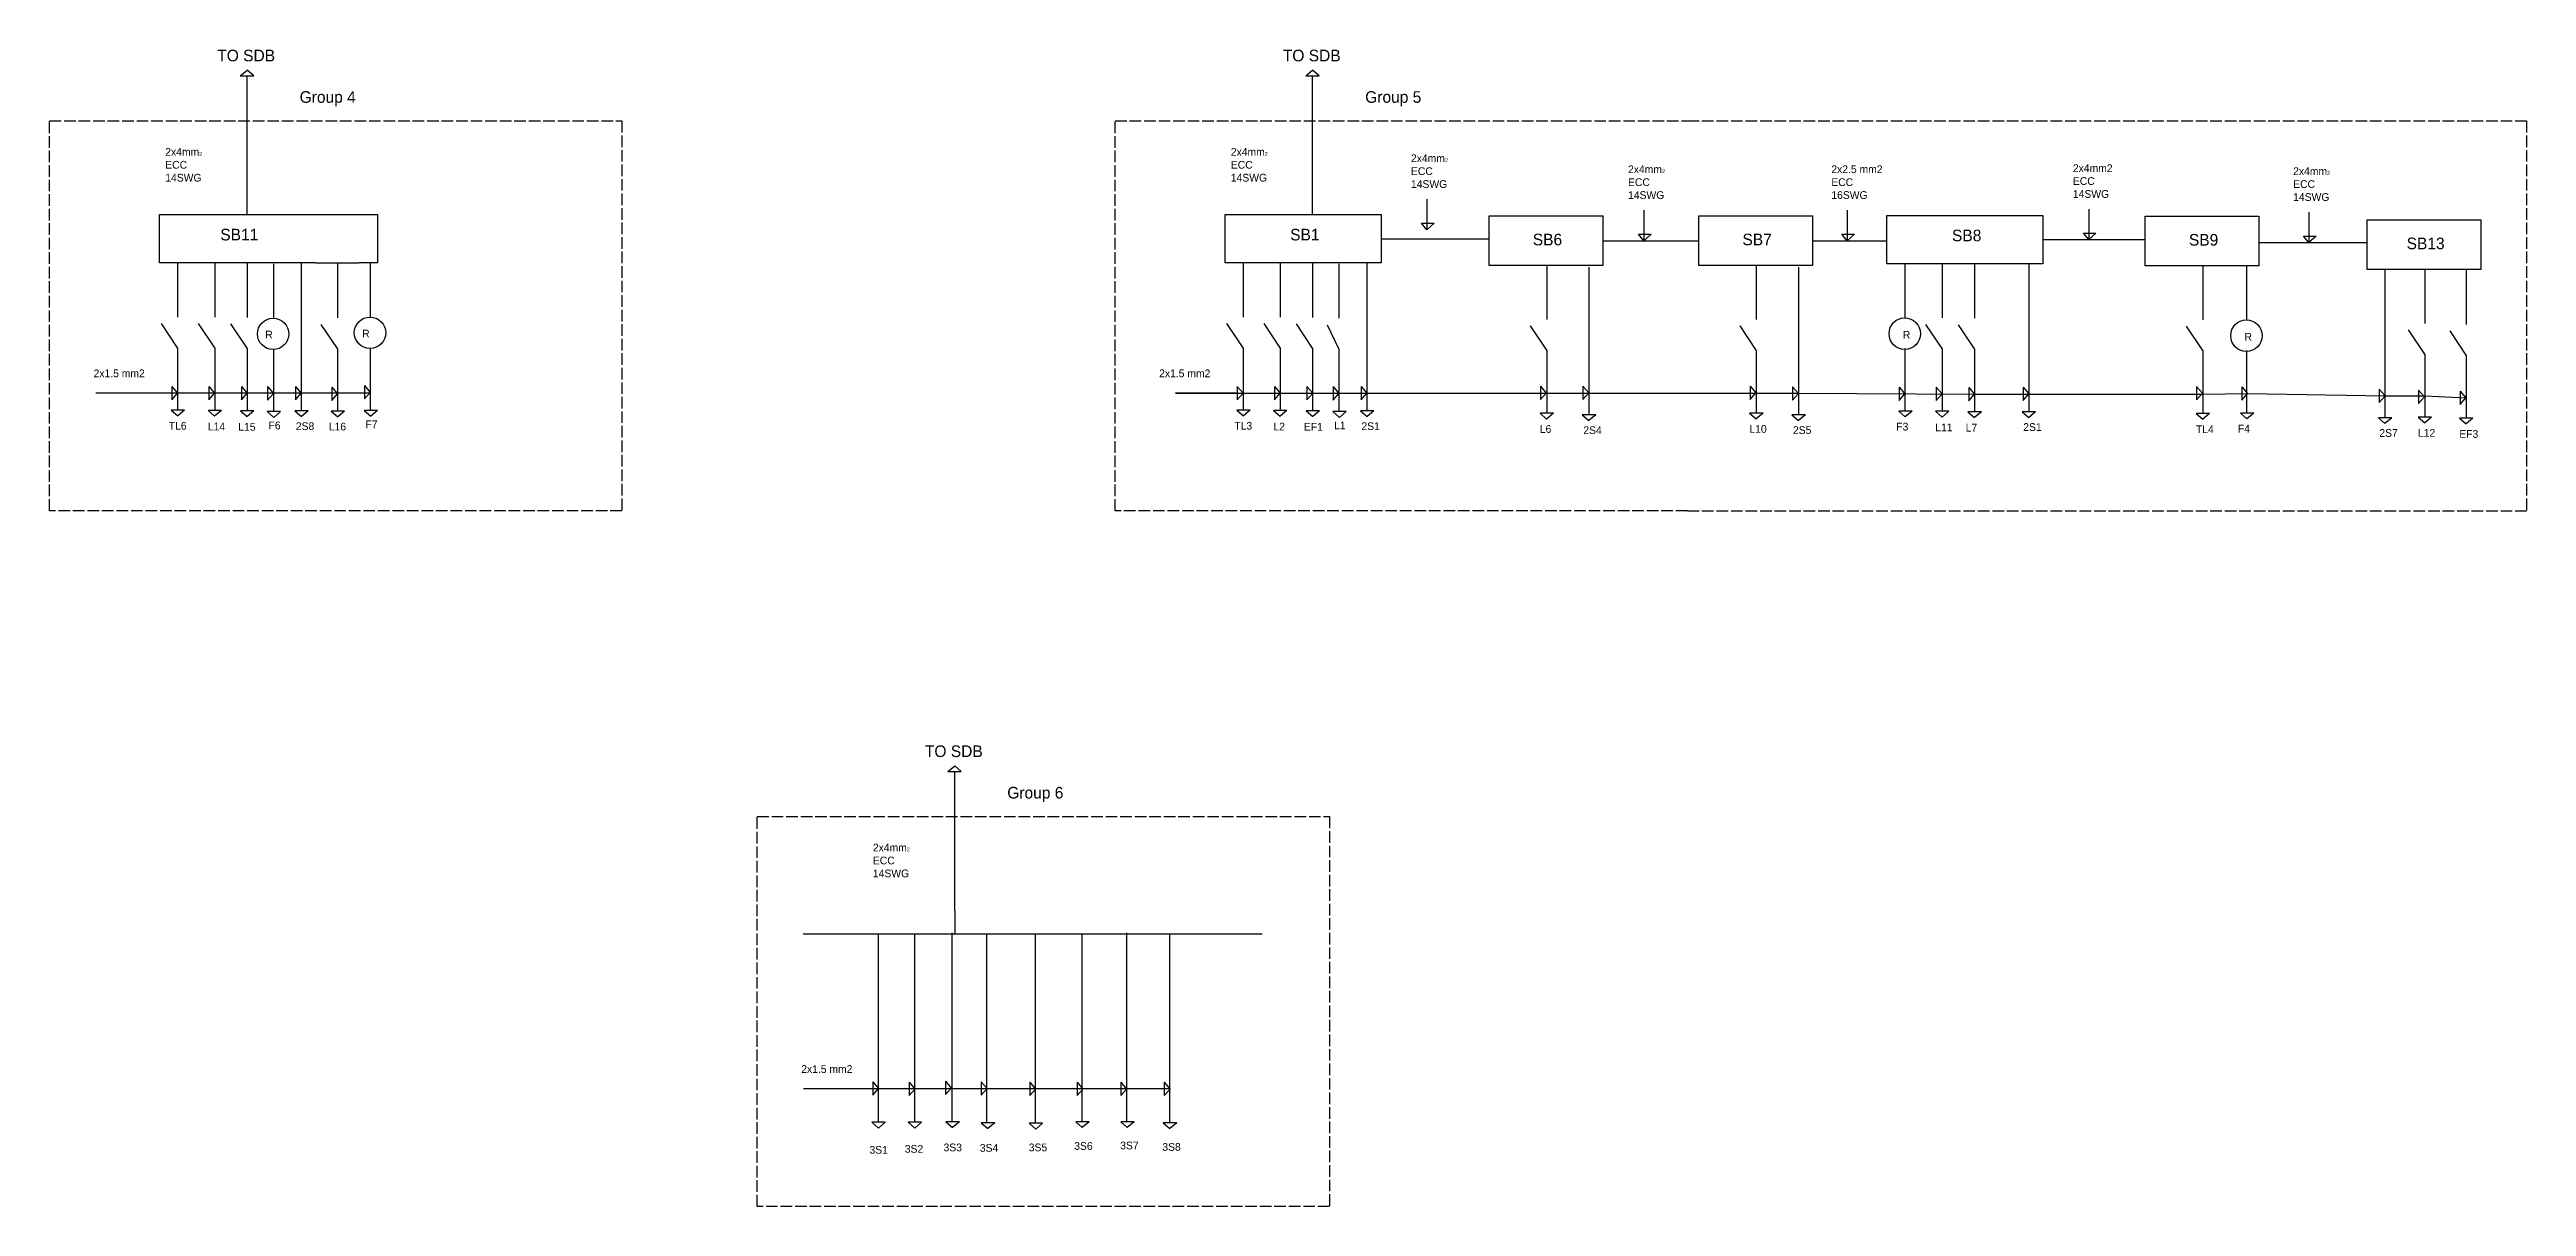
# Model space of a CAD drawing. Header units: inches. Extents: x -314 to 8022, y -1040 to 1104.
# Drawn here: x 5464 to 8022, y -1040 to 155 of the extents above; entities that cross this region are included whole.
import ezdxf

# ---------------------------------------------------------------- set-up
doc = ezdxf.new("R2010")
doc.units = ezdxf.units.IN
doc.header["$MEASUREMENT"] = 0
doc.linetypes.add('ACAD_ISO02W100', pattern=[15, 12, -3])

msp = doc.modelspace()

# ---------------------------------------------------------------- texts
at = {"width": 90.7986}
for s, insert, char_height, attachment_point in [('TO SDB', (5666.71, 148.84), 12, 5), ('TO SDB', (6767.33, 148.84), 12, 5), ('Group 4', (5750.91, 104.26), 12, 5), ('Group 5', (6851.52, 104.26), 12, 5), ('2x4mm{\\H0.5x;2\\P}ECC\\P14SWG', (5583.12, 53.38), 8, 1), ('2x4mm{\\H0.5x;2\\P}ECC\\P14SWG', (6683.74, 53.38), 8, 1), ('2x4mm{\\H0.5x;2\\P}ECC\\P14SWG', (6869.8, 46.79), 8, 1), ('2x4mm{\\H0.5x;2\\P}ECC\\P14SWG', (7094, 35.4), 8, 1), ('2x2.5 mm2{\\H0.5x;\\P}ECC\\P16SWG', (7304, 35.45), 8, 1), ('2x4mm2{\\H0.5x;\\P}ECC\\P14SWG', (7553.5, 36.57), 8, 1), ('2x4mm{\\H0.5x;2\\P}ECC\\P14SWG', (7781, 33.44), 8, 1), ('SB11', (5659.58, -36.17), 12, 5), ('SB1', (6760.2, -36.17), 12, 5), ('SB6', (7010.81, -41.24), 12, 5), ('SB7', (7227.34, -41.19), 12, 5), ('SB8', (7443.82, -37.05), 12, 5), ('SB9', (7688.51, -41.52), 12, 5), ('SB13', (7917.84, -45.25), 12, 5), ('R', (5686.41, -135.39), 8, 1), ('R', (5786.51, -134.27), 8, 1), ('R', (7377.89, -135.62), 8, 1), ('R', (7730.78, -137.68), 8, 1), ('2x1.5 mm2', (5509.08, -175.4), 8, 1), ('2x1.5 mm2', (6609.7, -175.4), 8, 1), ('TL6', (5586.78, -229.56), 8, 1), ('F6', (5689.8, -229.17), 8, 1), ('2S8', (5718, -229.99), 8, 1), ('F7', (5789.9, -228.06), 8, 1), ('TL3', (6687.4, -229.56), 8, 1), ('L1', (6790.42, -229.17), 8, 1), ('2S1', (6818.62, -229.99), 8, 1), ('L14', (5627.09, -230.39), 8, 1), ('L15', (5658.53, -230.62), 8, 1), ('L16', (5752.01, -230.42), 8, 1), ('L2', (6727.71, -230.39), 8, 1), ('EF1', (6759.15, -230.62), 8, 1), ('L6', (7002.87, -232.86), 8, 1), ('2S4', (7047.83, -234.11), 8, 1), ('L10', (7219.39, -232.81), 8, 1), ('2S5', (7264.36, -234.06), 8, 1), ('F3', (7371.03, -230.44), 8, 1), ('L11', (7411.34, -231.26), 8, 1), ('L7', (7442.77, -231.5), 8, 1), ('2S1', (7502.24, -230.87), 8, 1), ('TL4', (7680.56, -233.14), 8, 1), ('F4', (7723.92, -232.5), 8, 1), ('2S7', (7870.03, -237), 8, 1), ('L12', (7909.89, -236.87), 8, 1), ('EF3', (7952.65, -238), 8, 1), ('TO SDB', (6397.62, -569.82), 12, 5), ('Group 6', (6481.81, -614.4), 12, 5), ('2x4mm{\\H0.5x;2\\P}ECC\\P14SWG', (6314.03, -665.28), 8, 1), ('2x1.5 mm2', (6239.99, -894.06), 8, 1), ('3S1', (6310.5, -977.5), 8, 1), ('3S2', (6347, -976.5), 8, 1), ('3S3', (6387, -975), 8, 1), ('3S4', (6424.5, -975.5), 8, 1), ('3S5', (6475, -975), 8, 1), ('3S6', (6522, -973.5), 8, 1), ('3S7', (6569.5, -973), 8, 1), ('3S8', (6613, -974.5), 8, 1)]:
    msp.add_mtext(s, dxfattribs=dict(at, insert=insert, char_height=char_height, attachment_point=attachment_point))

# ---------------------------------------------------------------- linework, layer by layer
for p, q in [((5660.64, 127.87), (5667.65, 133.84)), ((5674.47, 127.87), (5667.65, 133.84)), ((6761.26, 127.87), (6768.27, 133.84)), ((6775.09, 127.87), (6768.27, 133.84)), ((5660.64, 127.87), (5674.47, 127.87)), ((5667.66, -15.47), (5667.66, 127.82)), ((6761.26, 127.87), (6775.09, 127.87)), ((6768.27, -15.47), (6768.27, 127.82)), ((6886.19, 0.59), (6886.19, -31.03)), ((5577.14, -15.47), (5738.35, -15.47)), ((5577.14, -65.27), (5577.14, -15.47)), ((5738.35, -15.47), (5774.4, -15.47)), ((5774.4, -15.47), (5802.22, -15.47)), ((5802.22, -15.47), (5802.22, -65.2)), ((6886.19, -31.03), (6880.6, -24.33)), ((6880.6, -24.33), (6893.64, -24.33)), ((6893.64, -24.33), (6886.19, -31.03)), ((7110.38, -10.8), (7110.38, -42.42)), ((7320.38, -10.75), (7320.38, -42.37)), ((7569.88, -9.63), (7569.88, -41.25)), ((7797.38, -12.76), (7797.38, -44.38)), ((6838.97, -40.37), (6950.59, -40.37)), ((7067.98, -42.42), (7167.11, -42.42)), ((7110.38, -42.42), (7104.8, -35.72)), ((7104.8, -35.72), (7117.83, -35.72)), ((7117.83, -35.72), (7110.38, -42.42)), ((7284.5, -42.37), (7361.38, -42.37)), ((7320.38, -42.37), (7314.8, -35.68)), ((7314.8, -35.68), (7327.83, -35.68)), ((7327.83, -35.68), (7320.38, -42.37)), ((7522.6, -41.25), (7628.29, -41.25)), ((7569.88, -41.25), (7564.3, -34.55)), ((7564.3, -34.55), (7577.33, -34.55)), ((7577.33, -34.55), (7569.88, -41.25)), ((7746, -44.38), (7857.62, -44.38)), ((7797.38, -44.38), (7791.8, -37.68)), ((7791.8, -37.68), (7804.83, -37.68)), ((7804.83, -37.68), (7797.38, -44.38)), ((5738.35, -65.27), (5577.14, -65.27)), ((5595.8, -65.27), (5595.8, -121.27)), ((5634.23, -65.27), (5634.23, -121.27)), ((5667.66, -65.55), (5667.66, -121.55)), ((5694.8, -66.38), (5694.8, -122.38)), ((5723.6, -65.55), (5723.6, -121.55)), ((5738.35, -65.27), (5782.99, -65.27)), ((5761.03, -66.13), (5761.03, -122.13)), ((5802.22, -65.2), (5782.99, -65.27)), ((5794.9, -65.26), (5794.9, -121.26)), ((6696.42, -65.27), (6696.42, -121.27)), ((6734.84, -65.27), (6734.84, -121.27)), ((6768.27, -65.55), (6768.27, -121.55)), ((6795.42, -66.38), (6795.42, -122.38)), ((6824.21, -65.55), (6824.21, -121.55)), ((7010, -67.74), (7010, -123.74)), ((7053.43, -69.68), (7053.43, -125.68)), ((7226.52, -67.7), (7226.52, -123.7)), ((7269.95, -69.63), (7269.95, -125.63)), ((7380.05, -66.15), (7380.05, -122.15)), ((7418.47, -66.15), (7418.47, -122.15)), ((7451.9, -66.43), (7451.9, -122.43)), ((7507.84, -66.43), (7507.84, -122.43)), ((7687.7, -68.03), (7687.7, -124.03)), ((7732.94, -68.21), (7732.94, -124.21)), ((7875.62, -72.56), (7875.62, -128.56)), ((7917.03, -71.75), (7917.03, -127.75)), ((7959.78, -72.89), (7959.78, -128.89)), ((5723.6, -121.55), (5723.6, -153.27)), ((6824.21, -121.55), (6824.21, -153.27)), ((7053.43, -125.68), (7053.43, -157.39)), ((7269.95, -125.63), (7269.95, -157.34)), ((7507.84, -122.43), (7507.84, -154.15)), ((5595.8, -152.98), (5579.1, -127.95)), ((5595.8, -152.98), (5595.8, -217.24)), ((5634.23, -152.98), (5617.52, -127.95)), ((5634.23, -152.98), (5634.23, -217.24)), ((5667.66, -153.27), (5650.95, -128.23)), ((5667.66, -153.27), (5667.66, -217.53)), ((5723.6, -153.27), (5723.6, -217.53)), ((5761.03, -153.84), (5744.32, -128.8)), ((5794.9, -152.98), (5794.9, -217.24)), ((6696.42, -152.98), (6679.71, -127.95)), ((6696.42, -152.98), (6696.42, -217.24)), ((6734.84, -152.98), (6718.14, -127.95)), ((6734.84, -152.98), (6734.84, -217.24)), ((6768.27, -153.27), (6751.57, -128.23)), ((6768.27, -153.27), (6768.27, -217.53)), ((6795.42, -154.09), (6783.53, -129.68)), ((6824.21, -153.27), (6824.21, -217.53)), ((7010, -155.46), (6993.29, -130.42)), ((7226.52, -155.41), (7209.81, -130.37)), ((7418.47, -153.86), (7401.76, -128.83)), ((7451.9, -154.15), (7435.19, -129.11)), ((7687.7, -155.74), (7670.99, -130.7)), ((7875.62, -128.56), (7875.62, -160.28)), ((7917.03, -159.47), (7900.32, -134.43)), ((7959.78, -160.6), (7943.07, -135.56)), ((5694.8, -154.09), (5694.8, -218.35)), ((5761.03, -153.84), (5761.03, -218.1)), ((6795.42, -154.09), (6795.42, -218.35)), ((7010, -155.46), (7010, -219.72)), ((7053.43, -157.39), (7053.43, -221.65)), ((7226.52, -155.41), (7226.52, -219.67)), ((7269.95, -157.34), (7269.95, -221.6)), ((7380.05, -153.86), (7380.05, -218.12)), ((7418.47, -153.86), (7418.47, -218.12)), ((7451.9, -154.15), (7451.9, -218.41)), ((7507.84, -154.15), (7507.84, -218.41)), ((7687.7, -155.74), (7687.7, -220)), ((7732.94, -155.92), (7732.94, -220.18)), ((7875.62, -160.28), (7875.62, -224.54)), ((7917.03, -159.47), (7917.03, -223.72)), ((7959.78, -160.6), (7959.78, -224.86)), ((5511.47, -199.56), (5794.9, -199.56)), ((5589.83, -192.81), (5595.8, -199.83)), ((5589.83, -192.81), (5589.83, -206.64)), ((5589.83, -206.64), (5595.8, -199.83)), ((5628.12, -192.81), (5634.09, -199.83)), ((5628.12, -192.81), (5628.12, -206.64)), ((5628.12, -206.64), (5634.09, -199.83)), ((5661.78, -192.98), (5667.76, -200)), ((5661.78, -192.98), (5661.78, -206.81)), ((5661.78, -206.81), (5667.76, -200)), ((5688.79, -193.15), (5694.76, -200.17)), ((5688.79, -193.15), (5688.79, -206.98)), ((5688.79, -206.98), (5694.76, -200.17)), ((5717.67, -192.81), (5723.64, -199.83)), ((5717.67, -192.81), (5717.67, -206.64)), ((5717.67, -206.64), (5723.64, -199.83)), ((5755.05, -193.67), (5761.03, -200.68)), ((5755.05, -193.67), (5755.05, -207.5)), ((5755.05, -207.5), (5761.03, -200.68)), ((5788.89, -192.04), (5794.86, -199.05)), ((5788.89, -192.04), (5788.89, -205.87)), ((5788.89, -205.87), (5794.86, -199.05)), ((6626.5, -199.73), (7009.57, -199.7)), ((6690.45, -199.73), (6626.5, -199.73)), ((6690.45, -192.81), (6696.42, -199.83)), ((6690.45, -192.81), (6690.45, -206.64)), ((6690.45, -206.64), (6696.42, -199.83)), ((6728.73, -192.81), (6734.7, -199.83)), ((6728.73, -192.81), (6728.73, -206.64)), ((6728.73, -206.64), (6734.7, -199.83)), ((6762.4, -192.98), (6768.37, -200)), ((6762.4, -192.98), (6762.4, -206.81)), ((6762.4, -206.81), (6768.37, -200)), ((6789.41, -193.15), (6795.38, -200.17)), ((6789.41, -193.15), (6789.41, -206.98)), ((6789.41, -206.98), (6795.38, -200.17)), ((6818.29, -192.81), (6824.26, -199.83)), ((6818.29, -192.81), (6818.29, -206.64)), ((6818.29, -206.64), (6824.26, -199.83)), ((7003.6, -192.68), (7009.57, -199.7)), ((7003.6, -192.68), (7003.6, -206.51)), ((7003.6, -206.51), (7009.57, -199.7)), ((7009.57, -199.7), (7226.52, -199.7)), ((7047.5, -192.67), (7053.47, -199.69)), ((7047.5, -192.67), (7047.5, -206.5)), ((7047.5, -206.5), (7053.47, -199.69)), ((7220.12, -192.63), (7226.1, -199.65)), ((7220.12, -192.63), (7220.12, -206.46)), ((7220.12, -206.46), (7226.1, -199.65)), ((7226.52, -199.7), (7269.55, -199.7)), ((7264, -193.17), (7269.97, -200.19)), ((7264, -193.17), (7264, -207)), ((7264, -207), (7269.97, -200.19)), ((7269.55, -199.7), (7451.9, -200.99)), ((7374.08, -193.69), (7380.05, -200.7)), ((7374.08, -193.69), (7374.08, -207.52)), ((7374.08, -207.52), (7380.05, -200.7)), ((7412.36, -193.69), (7418.33, -200.7)), ((7412.36, -193.69), (7412.36, -207.52)), ((7412.36, -207.52), (7418.33, -200.7)), ((7446.03, -193.86), (7452, -200.88)), ((7446.03, -193.86), (7446.03, -207.69)), ((7446.03, -207.69), (7452, -200.88)), ((7451.9, -200.99), (7507.84, -200.99)), ((7502, -193.67), (7507.97, -200.69)), ((7502, -193.67), (7502, -207.5)), ((7502, -207.5), (7507.97, -200.69)), ((7507.84, -200.99), (7687.7, -200.99)), ((7681.3, -192.96), (7687.27, -199.98)), ((7681.3, -192.96), (7681.3, -206.79)), ((7681.3, -206.79), (7687.27, -199.98)), ((7687.7, -200.99), (7733.97, -200.19)), ((7728, -193.17), (7733.97, -200.19)), ((7728, -193.17), (7728, -207)), ((7728, -207), (7733.97, -200.19)), ((7733.97, -200.19), (7875.97, -202.69)), ((7870, -195.67), (7875.97, -202.69)), ((7870, -195.67), (7870, -209.5)), ((7870, -209.5), (7875.97, -202.69)), ((7875.97, -202.69), (7917.03, -202.69)), ((7910.63, -196.69), (7916.6, -203.7)), ((7910.63, -196.69), (7910.63, -210.52)), ((7910.63, -210.52), (7916.6, -203.7)), ((7917.03, -202.69), (7959.35, -204.84)), ((7953.38, -197.82), (7959.35, -204.84)), ((7953.38, -197.82), (7953.38, -211.65)), ((5603.16, -217.45), (5589.33, -217.45)), ((5589.33, -217.45), (5596.14, -223.42)), ((5603.16, -217.45), (5596.14, -223.42)), ((5641.11, -217.69), (5627.28, -217.69)), ((5627.28, -217.69), (5634.1, -223.66)), ((5641.11, -217.69), (5634.1, -223.66)), ((5674.72, -218.17), (5660.89, -218.17)), ((5660.89, -218.17), (5667.7, -224.14)), ((5674.72, -218.17), (5667.7, -224.14)), ((5702.28, -218.9), (5688.45, -218.9)), ((5688.45, -218.9), (5695.26, -224.87)), ((5702.28, -218.9), (5695.26, -224.87)), ((5730.8, -218.17), (5716.97, -218.17)), ((5716.97, -218.17), (5723.79, -224.14)), ((5730.8, -218.17), (5723.79, -224.14)), ((5768.38, -218.3), (5754.55, -218.3)), ((5754.55, -218.3), (5761.36, -224.28)), ((5768.38, -218.3), (5761.36, -224.28)), ((5802.38, -217.78), (5788.54, -217.78)), ((5788.54, -217.78), (5795.36, -223.75)), ((5802.38, -217.78), (5795.36, -223.75)), ((6703.78, -217.45), (6689.94, -217.45)), ((6689.94, -217.45), (6696.76, -223.42)), ((6703.78, -217.45), (6696.76, -223.42)), ((6741.73, -217.69), (6727.9, -217.69)), ((6727.9, -217.69), (6734.72, -223.66)), ((6741.73, -217.69), (6734.72, -223.66)), ((6775.34, -218.17), (6761.5, -218.17)), ((6761.5, -218.17), (6768.32, -224.14)), ((6775.34, -218.17), (6768.32, -224.14)), ((6802.9, -218.9), (6789.06, -218.9)), ((6789.06, -218.9), (6795.88, -224.87)), ((6802.9, -218.9), (6795.88, -224.87)), ((6831.42, -218.17), (6817.59, -218.17)), ((6817.59, -218.17), (6824.41, -224.14)), ((6831.42, -218.17), (6824.41, -224.14)), ((7016.95, -220.59), (7003.12, -220.59)), ((7003.12, -220.59), (7009.93, -226.56)), ((7016.95, -220.59), (7009.93, -226.56)), ((7060.64, -222.29), (7046.81, -222.29)), ((7046.81, -222.29), (7053.62, -228.26)), ((7060.64, -222.29), (7053.62, -228.26)), ((7233.47, -220.54), (7219.64, -220.54)), ((7219.64, -220.54), (7226.46, -226.51)), ((7233.47, -220.54), (7226.46, -226.51)), ((7277.16, -222.25), (7263.33, -222.25)), ((7263.33, -222.25), (7270.14, -228.22)), ((7277.16, -222.25), (7270.14, -228.22)), ((7387.4, -218.33), (7373.57, -218.33)), ((7373.57, -218.33), (7380.39, -224.3)), ((7387.4, -218.33), (7380.39, -224.3)), ((7425.36, -218.57), (7411.53, -218.57)), ((7411.53, -218.57), (7418.34, -224.54)), ((7425.36, -218.57), (7418.34, -224.54)), ((7458.96, -219.05), (7445.13, -219.05)), ((7445.13, -219.05), (7451.95, -225.02)), ((7458.96, -219.05), (7451.95, -225.02)), ((7515.05, -219.05), (7501.22, -219.05)), ((7501.22, -219.05), (7508.03, -225.02)), ((7515.05, -219.05), (7508.03, -225.02)), ((7694.65, -220.87), (7680.82, -220.87)), ((7680.82, -220.87), (7687.63, -226.84)), ((7694.65, -220.87), (7687.63, -226.84)), ((7740.3, -220.38), (7726.46, -220.38)), ((7726.46, -220.38), (7733.28, -226.36)), ((7740.3, -220.38), (7733.28, -226.36)), ((7882.83, -225.18), (7869, -225.18)), ((7869, -225.18), (7875.81, -231.15)), ((7882.83, -225.18), (7875.81, -231.15)), ((7923.98, -224.6), (7910.15, -224.6)), ((7910.15, -224.6), (7916.96, -230.57)), ((7923.98, -224.6), (7916.96, -230.57)), ((7966.73, -225.73), (7952.9, -225.73)), ((7952.9, -225.73), (7959.71, -231.7)), ((7953.38, -211.65), (7959.35, -204.84)), ((7966.73, -225.73), (7959.71, -231.7)), ((6391.54, -590.79), (6398.56, -584.82)), ((6405.37, -590.79), (6398.56, -584.82)), ((6391.54, -590.79), (6405.37, -590.79)), ((6398.56, -734.13), (6398.56, -590.84)), ((6398.56, -734.13), (6398.56, -758.5)), ((6242, -758.5), (6716, -758.5)), ((6319.5, -758.5), (6319.5, -952.53)), ((6357, -758.47), (6357, -952.5)), ((6395.5, -757.47), (6395.5, -951.5)), ((6431.5, -758.47), (6431.5, -952.5)), ((6481.5, -759.47), (6481.5, -953.5)), ((6530, -758.47), (6530, -952.5)), ((6576, -757.47), (6576, -951.5)), ((6620.5, -759.47), (6620.5, -953.5)), ((6242.37, -918.22), (6525.81, -918.22)), ((6314, -911.17), (6319.97, -918.19)), ((6314, -911.17), (6314, -925)), ((6314, -925), (6319.97, -918.19)), ((6351.5, -911.67), (6357.47, -918.69)), ((6351.5, -911.67), (6351.5, -925.5)), ((6351.5, -925.5), (6357.47, -918.69)), ((6389, -910.67), (6394.97, -917.69)), ((6389, -910.67), (6389, -924.5)), ((6389, -924.5), (6394.97, -917.69)), ((6426, -911.17), (6431.97, -918.19)), ((6426, -911.17), (6426, -925)), ((6426, -925), (6431.97, -918.19)), ((6476, -911.67), (6481.97, -918.69)), ((6476, -911.67), (6476, -925.5)), ((6476, -925.5), (6481.97, -918.69)), ((6525, -911.67), (6530.97, -918.69)), ((6525, -911.67), (6525, -925.5)), ((6525, -925.5), (6530.97, -918.69)), ((6525.81, -918.22), (6620.5, -918.22)), ((6570, -911.67), (6575.97, -918.69)), ((6570, -911.67), (6570, -925.5)), ((6570, -925.5), (6575.97, -918.69)), ((6615, -911.67), (6620.97, -918.69)), ((6615, -911.67), (6615, -925.5)), ((6615, -925.5), (6620.97, -918.69)), ((6326.83, -953.03), (6313, -953.03)), ((6313, -953.03), (6319.81, -959)), ((6326.83, -953.03), (6319.81, -959)), ((6364.33, -953.03), (6350.5, -953.03)), ((6350.5, -953.03), (6357.31, -959)), ((6364.33, -953.03), (6357.31, -959)), ((6403.33, -952.53), (6389.5, -952.53)), ((6389.5, -952.53), (6396.31, -958.5)), ((6403.33, -952.53), (6396.31, -958.5)), ((6439.83, -953.53), (6426, -953.53)), ((6426, -953.53), (6432.81, -959.5)), ((6439.83, -953.53), (6432.81, -959.5)), ((6489.33, -954.03), (6475.5, -954.03)), ((6475.5, -954.03), (6482.31, -960)), ((6489.33, -954.03), (6482.31, -960)), ((6537.33, -952.53), (6523.5, -952.53)), ((6523.5, -952.53), (6530.31, -958.5)), ((6537.33, -952.53), (6530.31, -958.5)), ((6583.83, -952.53), (6570, -952.53)), ((6570, -952.53), (6576.81, -958.5)), ((6583.83, -952.53), (6576.81, -958.5)), ((6627.83, -953.53), (6614, -953.53)), ((6614, -953.53), (6620.81, -959.5)), ((6627.83, -953.53), (6620.81, -959.5))]:
    msp.add_line(p, q)
at = {"linetype": 'ACAD_ISO02W100'}
for p, q in [((6564.21, 81.32), (7155.38, 81.32)), ((6564.21, -321.34), (6564.21, 81.32)), ((7155.38, 81.32), (8022, 81.32)), ((8022, 81.32), (8022, -321.58)), ((7155.38, -321.34), (6564.21, -321.34)), ((7155.38, -321.34), (8022, -321.34))]:
    msp.add_line(p, q, dxfattribs=at)
for points in [[(5463.6, 81.32), (6054.76, 81.32), (6054.76, -321.34), (5463.6, -321.34)], [(6194.5, -637.34), (6785.67, -637.34), (6785.67, -1040), (6194.5, -1040)]]:
    msp.add_lwpolyline(points, close=True, dxfattribs=at)
for points in [[(6677.76, -15.47), (6838.97, -15.47), (6838.97, -65.27), (6677.76, -65.27)], [(6950.59, -16.72), (7067.98, -16.72), (7067.98, -68.13), (6950.59, -68.13)], [(7167.11, -16.67), (7284.5, -16.67), (7284.5, -68.08), (7167.11, -68.08)], [(7361.38, -16.35), (7522.6, -16.35), (7522.6, -66.15), (7361.38, -66.15)], [(7628.29, -17), (7745.68, -17), (7745.68, -68.41), (7628.29, -68.41)], [(7857.62, -20.72), (7975.01, -20.72), (7975.01, -72.14), (7857.62, -72.14)]]:
    msp.add_lwpolyline(points, close=True)
for centre, radius in [((5694.55, -138.62), 16.25), ((5794.65, -137.51), 16.25), ((7379.87, -138.42), 16.27), ((7732.77, -140.47), 16.27)]:
    msp.add_circle(centre, radius)

msp.set_redraw_order([(e.dxf.handle, doc.entitydb.next_handle()) for e in msp.query("TEXT MTEXT ATTDEF DIMENSION ARC_DIMENSION")])  # texts and dimensions are drawn at this point

doc.saveas('drawing.dxf')
